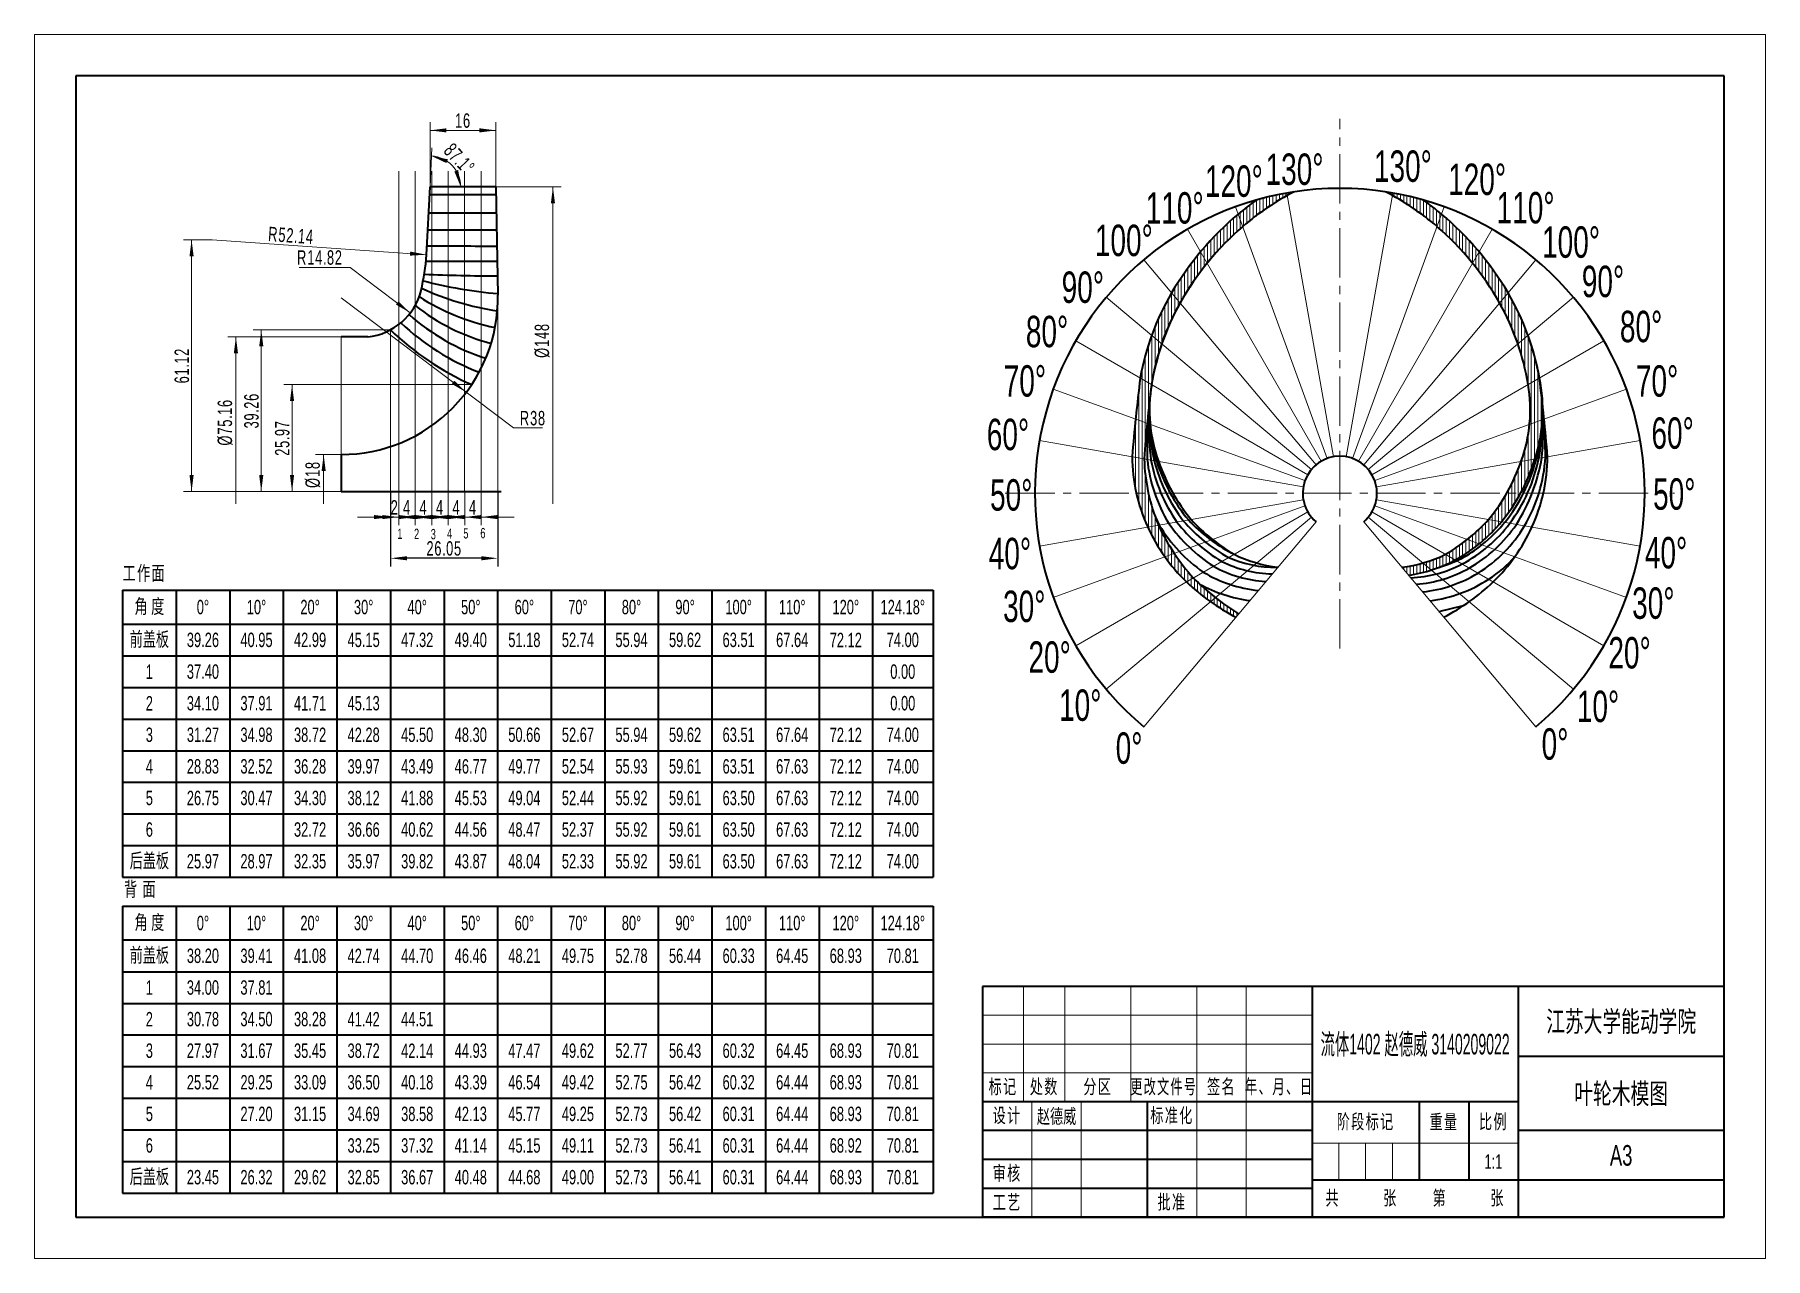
# Model space of a CAD drawing. Header units: millimetres. Extents: x -210 to 210, y -148 to 148.
import ezdxf
from ezdxf.enums import TextEntityAlignment as Align

# ---------------------------------------------------------------- set-up
doc = ezdxf.new("R2010")
doc.units = ezdxf.units.MM
doc.linetypes.add('点画线', pattern=[18, 12, -2, 2, -2])
doc.layers.get('0').update_dxf_attribs({"lineweight": 35})
for name, color, linetype, lineweight in [('中心线层', 1, '点画线', 18), ('尺寸线层', 3, 'Continuous', 18), ('粗实线层', 7, 'Continuous', 35), ('细实线层', 7, 'Continuous', 18)]:
    doc.layers.add(name, color=color, linetype=linetype, lineweight=lineweight)
doc.styles.add('标准', font='FSGB2312.ttf', dxfattribs={"width": 0.667})
doc.dimstyles.new('标准', dxfattribs={"dimtxt": 3.5, "dimasz": 4, "dimexe": 2, "dimexo": 0, "dimtad": 1, "dimdsep": 46, "dimtxsty": '标准', "dimblk": '_CAXARROW', "dimcen": 0, "dimdle": 8, "dimazin": 2, "dimtfac": 0.707107, "dimtdec": 3, "dimtmove": 2, "dimatfit": 3, "dimfxl": 1, "dimfrac": 2, "dimtolj": 1, "dimarcsym": 1})
pattern_1 = [(90, (0, 0), (-0.79375, 2e-16), [])]

msp = doc.modelspace()

# ---------------------------------------------------------------- texts
at = {"layer": '尺寸线层', "style": '标准', "width": 0.667}
for s, p in [('130%%D', (88.708, 112.024)), ('130%%D', (115.002, 112.762)), ('120%%D', (73.983, 109.13)), ('120%%D', (133.016, 109.57)), ('110%%D', (59.632, 102.633)), ('110%%D', (144.777, 102.681)), ('100%%D', (47.285, 94.749)), ('100%%D', (155.809, 94.342)), ('90%%D', (165.454, 84.795)), ('90%%D', (39.229, 83.389)), ('80%%D', (30.54, 72.632)), ('80%%D', (174.694, 73.856)), ('70%%D', (25.169, 60.64)), ('70%%D', (178.572, 60.626)), ('60%%D', (21.061, 47.656)), ('60%%D', (182.349, 47.989)), ('50%%D', (21.85, 32.982)), ('50%%D', (182.746, 33.197)), ('40%%D', (21.536, 18.751)), ('40%%D', (180.753, 18.949)), ('30%%D', (25.011, 5.935)), ('30%%D', (177.67, 6.717)), ('20%%D', (31.172, -6.372)), ('20%%D', (171.899, -5.333)), ('10%%D', (38.596, -18.048)), ('10%%D', (164.246, -18.338)), ('0%%D', (52.339, -28.462)), ('0%%D', (155.699, -27.471))]:
    msp.add_text(s, height=7.6221, dxfattribs=at).set_placement(p)
at = {"layer": '尺寸线层', "char_height": 2.5, "width": 2.17388, "attachment_point": 1, "line_spacing_factor": 1.15057, "style": '标准'}
for s, insert in [('\\T1.1;1', (-121.985, 28.602)), ('\\T1.1;2', (-117.92, 28.57)), ('\\T1.1;3', (-113.878, 28.526)), ('\\T1.1;4', (-109.925, 28.637)), ('\\T1.1;5', (-105.971, 28.704)), ('\\T1.1;6', (-101.84, 28.77))]:
    msp.add_mtext(s, dxfattribs=dict(at, insert=insert))
at = {"layer": '细实线层', "char_height": 3.5, "width": 11.92578, "attachment_point": 1, "line_spacing_factor": 1.15057, "style": '标准'}
for s, insert in [('\\T1.1;工作面', (-188.654, 19.565)), ('\\T1.1;背 面', (-188.29, -57.118))]:
    msp.add_mtext(s, dxfattribs=dict(at, insert=insert))

# ---------------------------------------------------------------- blocks, each defined once
blk = doc.blocks.new('$CAXA_FRAME_13B17AC1$')
at = {"layer": '粗实线层'}
for p, q in [((-200, 138.5), (-200, -138.5)), ((200, 138.5), (-200, 138.5)), ((200, -138.5), (200, 138.5)), ((-200, -138.5), (200, -138.5))]:
    blk.add_line(p, q, dxfattribs=at)
at = {"layer": '细实线层'}
for p, q in [((210, 148.5), (-210, 148.5)), ((-210, 148.5), (-210, -148.5)), ((210, -148.5), (210, 148.5)), ((-210, -148.5), (210, -148.5))]:
    blk.add_line(p, q, dxfattribs=at)
blk = doc.blocks.new('$CAXA_TITLE_151E506F$')
at = {"layer": '粗实线层'}
for p, q in [((0, 56), (-180, 56)), ((-180, 56), (-180, 0)), ((-100, 56), (-100, 0)), ((-50, 56), (-50, 0)), ((0, 0), (0, 56)), ((0, 39), (-50, 39)), ((-50, 28), (-180, 28)), ((-140, 28), (-140, 0)), ((-74, 28), (-74, 9)), ((-62, 28), (-62, 9)), ((-100, 21), (-180, 21)), ((0, 21), (-50, 21)), ((-100, 14), (-180, 14)), ((0, 9), (-100, 9)), ((-100, 7), (-180, 7)), ((0, 0), (-180, 0))]:
    blk.add_line(p, q, dxfattribs=at)
at = {"layer": '细实线层'}
for p, q in [((-170, 56), (-170, 28)), ((-160, 56), (-160, 28)), ((-144, 56), (-144, 28)), ((-128, 56), (-128, 0)), ((-116, 56), (-116, 0)), ((-100, 49), (-180, 49)), ((-100, 42), (-180, 42)), ((-100, 35), (-180, 35)), ((-168, 28), (-168, 0)), ((-156, 28), (-156, 0)), ((-50, 18), (-100, 18)), ((-93.5, 18), (-93.5, 9)), ((-87, 18), (-87, 9)), ((-80.5, 18), (-80.5, 9))]:
    blk.add_line(p, q, dxfattribs=at)
at = {"layer": '尺寸线层', "char_height": 3.5, "attachment_point": 5, "line_spacing_factor": 1.369753, "style": '标准'}
for s, insert, width in [('\\T1.1;标记', (-175, 31.5), 18), ('\\T1.1;处数', (-165, 31.5), 18), ('\\T1.1;分区', (-152, 31.5), 30), ('\\T1.1;{\\W0.618357;更改文件号}', (-136, 31.5), 30), ('\\T1.1;签名', (-122, 31.5), 22), ('\\T1.1;{\\W0.634692;年、月、日}', (-108, 31.5), 30), ('\\T1.1;设计', (-174, 24.5), 22), ('\\T1.1;标准化', (-134, 24.5), 22), ('\\T1.1;阶段标记', (-87, 23), 50), ('\\T1.1;重量', (-68, 23), 22), ('\\T1.1;比例', (-56, 23), 22), ('\\T1.1;审核', (-174, 10.5), 22), ('\\T1.1;工艺', (-174, 3.5), 22), ('\\T1.1;批准', (-134, 3.5), 22), ('\\T1.1;共', (-95, 4.5), 8), ('\\T1.1;张', (-81, 4.5), 8), ('\\T1.1;第', (-69, 4.5), 8), ('\\T1.1;张', (-55, 4.5), 8)]:
    blk.add_mtext(s, dxfattribs=dict(at, insert=insert, width=width))
at = {"layer": '尺寸线层', "style": '标准'}
for tag, height, width, p in [('标记C', 3.54, 0.667, (-175, 52.5)), ('处数C', 3.54, 0.667, (-165, 52.5)), ('分区C', 3.54, 0.667, (-152, 52.5)), ('更改文件号C', 3.54, 0.512156, (-136, 52.5)), ('更改签名C', 3.54, 0.459969, (-122, 52.5)), ('更改日期C', 3.54, 0.62723, (-108, 52.5)), ('单位名称', 5.05, 0.667, (-25, 47.5)), ('标记B', 3.54, 0.667, (-175, 45.5)), ('处数B', 3.54, 0.667, (-165, 45.5)), ('分区B', 3.54, 0.667, (-152, 45.5)), ('更改文件号B', 3.54, 0.512156, (-136, 45.5)), ('更改签名B', 3.54, 0.459969, (-122, 45.5)), ('更改日期B', 3.54, 0.62723, (-108, 45.5)), ('材料名称', 5.05, 0.667, (-75, 42)), ('标记A', 3.54, 0.667, (-175, 38.5)), ('处数A', 3.54, 0.667, (-165, 38.5)), ('分区A', 3.54, 0.667, (-152, 38.5)), ('更改文件号A', 3.54, 0.512156, (-136, 38.5)), ('更改签名A', 3.54, 0.459969, (-122, 38.5)), ('更改日期A', 3.54, 0.62723, (-108, 38.5)), ('图纸名称', 5.05, 0.667, (-25, 30)), ('设计', 3.54, 0.667, (-162, 24.5)), ('设计日期', 3.54, 0.667, (-148, 24.5)), ('标准化', 3.54, 0.667, (-122, 24.5)), ('标准化日期', 3.54, 0.569556, (-108, 24.5)), ('图纸编号', 5.05, 0.667, (-25, 15)), ('审核', 3.54, 0.667, (-162, 10.5)), ('审核日期', 3.54, 0.667, (-148, 10.5)), ('阶段标记S', 3.54, 0.229984, (-96.75, 13.5)), ('阶段标记A', 3.54, 0.229984, (-90.25, 13.5)), ('阶段标记B', 3.54, 0.229984, (-83.75, 13.5)), ('阶段标记C', 3.54, 0.229984, (-77.25, 13.5)), ('重量', 3.54, 0.667, (-68, 13.5)), ('图纸比例', 3.54, 0.524733, (-56, 13.5)), ('工艺', 3.54, 0.667, (-162, 3.5)), ('工艺日期', 3.54, 0.667, (-148, 3.5)), ('批准', 3.54, 0.667, (-122, 3.5)), ('批准日期', 3.54, 0.667, (-108, 3.5)), ('页数', 3.54, 0.667, (-88, 4.5)), ('页码', 3.54, 0.667, (-62, 4.5)), ('投影符号', 3.54, 0.667, (-25, 4.5))]:
    blk.add_attdef(tag, text='', height=height, dxfattribs=dict(at, width=width)).set_placement(p, align=Align.MIDDLE_CENTER)
blk = doc.blocks.new('*T3')
at = {"layer": '细实线层', "color": 0, "linetype": 'ByBlock', "lineweight": -2}
for p, q in [((0, 0), (196.67, 0)), ((0, 0), (0, -69.66)), ((13, 0), (13, -69.66)), ((26, 0), (26, -69.66)), ((39, 0), (39, -69.66)), ((52, 0), (52, -69.66)), ((65, 0), (65, -69.66)), ((78, 0), (78, -69.66)), ((91, 0), (91, -69.66)), ((104, 0), (104, -69.66)), ((117, 0), (117, -69.66)), ((130, 0), (130, -69.66)), ((143, 0), (143, -69.66)), ((156, 0), (156, -69.66)), ((169, 0), (169, -69.66)), ((182, 0), (182, -69.66)), ((196.67, 0), (196.67, -69.66)), ((0, -8.19), (196.67, -8.19)), ((0, -15.93), (196.67, -15.93)), ((0, -23.59), (196.67, -23.59)), ((0, -31.26), (196.67, -31.26)), ((0, -38.93), (196.67, -38.93)), ((0, -46.59), (196.67, -46.59)), ((0, -54.26), (196.67, -54.26)), ((0, -61.93), (196.67, -61.93)), ((0, -69.66), (196.67, -69.66))]:
    blk.add_line(p, q, dxfattribs=at)
at = {"layer": '细实线层', "color": 0, "char_height": 3.5, "attachment_point": 5, "style": '标准'}
for s, insert, width in [('角 度', (6.5, -4.1), 10), ('0%%D', (19.5, -4.1), 10), ('10%%D', (32.5, -4.1), 10), ('20%%D', (45.5, -4.1), 10), ('30%%D', (58.5, -4.1), 10), ('40%%D', (71.5, -4.1), 10), ('50%%D', (84.5, -4.1), 10), ('60%%D', (97.5, -4.1), 10), ('70%%D', (110.5, -4.1), 10), ('80%%D', (123.5, -4.1), 10), ('90%%D', (136.5, -4.1), 10), ('100%%D', (149.5, -4.1), 10), ('110%%D', (162.5, -4.1), 10), ('120%%D', (175.5, -4.1), 10), ('124.18%%D', (189.33, -4.1), 11.6684), ('前盖板', (6.5, -12.06), 10), ('39.26', (19.5, -12.06), 10), ('40.95', (32.5, -12.06), 10), ('42.99', (45.5, -12.06), 10), ('45.15', (58.5, -12.06), 10), ('47.32', (71.5, -12.06), 10), ('49.40', (84.5, -12.06), 10), ('51.18', (97.5, -12.06), 10), ('52.74', (110.5, -12.06), 10), ('55.94', (123.5, -12.06), 10), ('59.62', (136.5, -12.06), 10), ('63.51', (149.5, -12.06), 10), ('67.64', (162.5, -12.06), 10), ('72.12', (175.5, -12.06), 10), ('74.00', (189.33, -12.06), 11.6684), ('1', (6.5, -19.76), 10), ('37.40', (19.5, -19.76), 10), ('0.00', (189.33, -19.76), 11.6684), ('2', (6.5, -27.43), 10), ('34.10', (19.5, -27.43), 10), ('37.91', (32.5, -27.43), 10), ('41.71', (45.5, -27.43), 10), ('45.13', (58.5, -27.43), 10), ('0.00', (189.33, -27.43), 11.6684), ('3', (6.5, -35.09), 10), ('31.27', (19.5, -35.09), 10), ('34.98', (32.5, -35.09), 10), ('38.72', (45.5, -35.09), 10), ('42.28', (58.5, -35.09), 10), ('45.50', (71.5, -35.09), 10), ('48.30', (84.5, -35.09), 10), ('50.66', (97.5, -35.09), 10), ('52.67', (110.5, -35.09), 10), ('55.94', (123.5, -35.09), 10), ('59.62', (136.5, -35.09), 10), ('63.51', (149.5, -35.09), 10), ('67.64', (162.5, -35.09), 10), ('72.12', (175.5, -35.09), 10), ('74.00', (189.33, -35.09), 11.6684), ('4', (6.5, -42.76), 10), ('28.83', (19.5, -42.76), 10), ('32.52', (32.5, -42.76), 10), ('36.28', (45.5, -42.76), 10), ('39.97', (58.5, -42.76), 10), ('43.49', (71.5, -42.76), 10), ('46.77', (84.5, -42.76), 10), ('49.77', (97.5, -42.76), 10), ('52.54', (110.5, -42.76), 10), ('55.93', (123.5, -42.76), 10), ('59.61', (136.5, -42.76), 10), ('63.51', (149.5, -42.76), 10), ('67.63', (162.5, -42.76), 10), ('72.12', (175.5, -42.76), 10), ('74.00', (189.33, -42.76), 11.6684), ('5', (6.5, -50.43), 10), ('26.75', (19.5, -50.43), 10), ('30.47', (32.5, -50.43), 10), ('34.30', (45.5, -50.43), 10), ('38.12', (58.5, -50.43), 10), ('41.88', (71.5, -50.43), 10), ('45.53', (84.5, -50.43), 10), ('49.04', (97.5, -50.43), 10), ('52.44', (110.5, -50.43), 10), ('55.92', (123.5, -50.43), 10), ('59.61', (136.5, -50.43), 10), ('63.50', (149.5, -50.43), 10), ('67.63', (162.5, -50.43), 10), ('72.12', (175.5, -50.43), 10), ('74.00', (189.33, -50.43), 11.6684), ('6', (6.5, -58.09), 10), ('32.72', (45.5, -58.09), 10), ('36.66', (58.5, -58.09), 10), ('40.62', (71.5, -58.09), 10), ('44.56', (84.5, -58.09), 10), ('48.47', (97.5, -58.09), 10), ('52.37', (110.5, -58.09), 10), ('55.92', (123.5, -58.09), 10), ('59.61', (136.5, -58.09), 10), ('63.50', (149.5, -58.09), 10), ('67.63', (162.5, -58.09), 10), ('72.12', (175.5, -58.09), 10), ('74.00', (189.33, -58.09), 11.6684), ('后盖板', (6.5, -65.79), 10), ('25.97', (19.5, -65.79), 10), ('28.97', (32.5, -65.79), 10), ('32.35', (45.5, -65.79), 10), ('35.97', (58.5, -65.79), 10), ('39.82', (71.5, -65.79), 10), ('43.87', (84.5, -65.79), 10), ('48.04', (97.5, -65.79), 10), ('52.33', (110.5, -65.79), 10), ('55.92', (123.5, -65.79), 10), ('59.61', (136.5, -65.79), 10), ('63.50', (149.5, -65.79), 10), ('67.63', (162.5, -65.79), 10), ('72.12', (175.5, -65.79), 10), ('74.00', (189.33, -65.79), 11.6684)]:
    blk.add_mtext(s, dxfattribs=dict(at, insert=insert, width=width))
blk = doc.blocks.new('*X4')
at = {"layer": '尺寸线层', "linetype": 'Continuous'}
blk.add_hatch(color=0, dxfattribs=at).paths.add_polyline_path([(-84.22, 111.59), (-83.72, 107.59), (-84.72, 107.59)], flags=0)
blk.add_hatch(color=0, dxfattribs=at).paths.add_polyline_path([(-84.22, 111.59), (-83.72, 107.59), (-84.72, 107.59)], flags=0)
blk.add_hatch(color=0, dxfattribs=at).paths.add_polyline_path([(-84.22, 111.59), (-83.72, 107.59), (-84.72, 107.59)], flags=0)
blk.add_hatch(color=0, dxfattribs=at).paths.add_polyline_path([(-84.22, 111.59), (-83.72, 107.59), (-84.72, 107.59)], flags=0)
at = {"layer": '尺寸线层', "color": 0, "linetype": 'Continuous'}
for p, q in [((-98.05, 111.59), (-82.22, 111.59)), ((-98.05, 111.59), (-82.22, 111.59)), ((-98.05, 111.59), (-82.22, 111.59)), ((-98.05, 111.59), (-82.22, 111.59)), ((-84.22, 111.59), (-84.22, 34.59)), ((-84.22, 111.59), (-84.22, 34.59)), ((-84.22, 111.59), (-84.22, 34.59)), ((-84.22, 111.59), (-84.22, 34.59))]:
    blk.add_line(p, q, dxfattribs=at)
at = {"layer": '尺寸线层', "color": 0, "insert": (-86.84, 74.25), "char_height": 3.5, "width": 15.0518, "attachment_point": 5, "rotation": 90, "line_spacing_factor": 1.15057, "style": '标准'}
blk.add_mtext('\\T1.1;%%C148', dxfattribs=at)
blk.add_mtext('\\T1.1;%%C148', dxfattribs=at)
blk.add_mtext('\\T1.1;%%C148', dxfattribs=at)
blk.add_mtext('\\T1.1;%%C148', dxfattribs=at)
blk = doc.blocks.new('*X5')
at = {"layer": '尺寸线层', "linetype": 'Continuous', "transparency": 16777216}
for points in [[(-114.05, 125.26), (-110.05, 124.76), (-110.05, 125.76)], [(-98.05, 125.26), (-102.05, 124.76), (-102.05, 125.76)]]:
    blk.add_hatch(color=0, dxfattribs=at).paths.add_polyline_path(points, flags=0)
at = {"layer": '尺寸线层', "color": 0, "linetype": 'Continuous', "transparency": 16777216}
for p, q in [((-114.05, 111.59), (-114.05, 127.26)), ((-98.05, 111.59), (-98.05, 127.26)), ((-98.05, 125.26), (-114.05, 125.26))]:
    blk.add_line(p, q, dxfattribs=at)
at = {"layer": '尺寸线层', "color": 0, "transparency": 16777216, "insert": (-106.05, 127.62), "char_height": 3.5, "width": 7, "attachment_point": 5, "line_spacing_factor": 1.15057, "style": '标准'}
blk.add_mtext('\\T1.1;16', dxfattribs=at)
blk = doc.blocks.new('_CAXARROW')
blk.add_hatch(color=0).paths.add_polyline_path([(0, 0), (-1, 0.125), (-1, -0.125)], flags=0)
blk = doc.blocks.new('*X6')
at = {"layer": '尺寸线层', "linetype": 'Continuous', "transparency": 16777216}
for points in [[(-113.68, 119.04), (-110.08, 117.33), (-109.65, 118.22)], [(-106.6, 111.59), (-108.13, 115.27), (-107.21, 115.66)]]:
    blk.add_hatch(color=0, dxfattribs=at).paths.add_polyline_path(points, flags=0)
at = {"layer": '尺寸线层', "color": 0, "linetype": 'Continuous', "transparency": 16777216}
blk.add_line((-114.05, 111.59), (-113.57, 121.04), dxfattribs=at)
for start, end in [(43.5475, 87.095), (0, 43.5475)]:
    blk.add_arc((-114.05, 111.59), 7.46, start, end, dxfattribs=at)
at = {"layer": '尺寸线层', "color": 0, "transparency": 16777216, "insert": (-106.94, 118.35), "char_height": 3.5, "width": 15.9049, "attachment_point": 5, "rotation": 313.5475, "line_spacing_factor": 1.15057, "style": '标准'}
blk.add_mtext('\\T1.1;87.1%%D', dxfattribs=at)
blk = doc.blocks.new('*X7')
at = {"layer": '尺寸线层', "linetype": 'Continuous', "transparency": 16777216}
for points in [[(-147.53, 63.56), (-147.03, 59.56), (-148.03, 59.56)], [(-147.53, 37.59), (-147.03, 41.59), (-148.03, 41.59)]]:
    blk.add_hatch(color=0, dxfattribs=at).paths.add_polyline_path(points, flags=0)
at = {"layer": '尺寸线层', "color": 0, "linetype": 'Continuous', "transparency": 16777216}
for p, q in [((-103.94, 63.56), (-149.53, 63.56)), ((-147.53, 63.56), (-147.53, 37.59)), ((-135.59, 37.59), (-149.53, 37.59))]:
    blk.add_line(p, q, dxfattribs=at)
at = {"layer": '尺寸线层', "color": 0, "transparency": 16777216, "insert": (-149.89, 50.58), "char_height": 3.5, "width": 16.3592, "attachment_point": 5, "rotation": 90, "line_spacing_factor": 1.15057, "style": '标准'}
blk.add_mtext('\\T1.1;25.97', dxfattribs=at)
blk = doc.blocks.new('*X8')
at = {"layer": '尺寸线层', "linetype": 'Continuous'}
blk.add_hatch(color=0, dxfattribs=at).paths.add_polyline_path([(-161.15, 75.17), (-160.65, 71.17), (-161.65, 71.17)], flags=0)
blk.add_hatch(color=0, dxfattribs=at).paths.add_polyline_path([(-161.15, 75.17), (-160.65, 71.17), (-161.65, 71.17)], flags=0)
blk.add_hatch(color=0, dxfattribs=at).paths.add_polyline_path([(-161.15, 75.17), (-160.65, 71.17), (-161.65, 71.17)], flags=0)
blk.add_hatch(color=0, dxfattribs=at).paths.add_polyline_path([(-161.15, 75.17), (-160.65, 71.17), (-161.65, 71.17)], flags=0)
at = {"layer": '尺寸线层', "color": 0, "linetype": 'Continuous'}
for p, q in [((-135.59, 75.17), (-163.15, 75.17)), ((-135.59, 75.17), (-163.15, 75.17)), ((-135.59, 75.17), (-163.15, 75.17)), ((-135.59, 75.17), (-163.15, 75.17)), ((-161.15, 75.17), (-161.15, 34.59)), ((-161.15, 75.17), (-161.15, 34.59)), ((-161.15, 75.17), (-161.15, 34.59)), ((-161.15, 75.17), (-161.15, 34.59))]:
    blk.add_line(p, q, dxfattribs=at)
at = {"layer": '尺寸线层', "color": 0, "insert": (-163.77, 54.39), "char_height": 3.5, "width": 22.1841, "attachment_point": 5, "rotation": 90, "line_spacing_factor": 1.15057, "style": '标准'}
blk.add_mtext('\\T1.1;%%C75.16', dxfattribs=at)
blk.add_mtext('\\T1.1;%%C75.16', dxfattribs=at)
blk.add_mtext('\\T1.1;%%C75.16', dxfattribs=at)
blk.add_mtext('\\T1.1;%%C75.16', dxfattribs=at)
blk = doc.blocks.new('*X9')
at = {"layer": '尺寸线层', "linetype": 'Continuous', "transparency": 16777216}
for points in [[(-155, 76.85), (-154.5, 72.85), (-155.5, 72.85)], [(-155, 37.59), (-154.5, 41.59), (-155.5, 41.59)]]:
    blk.add_hatch(color=0, dxfattribs=at).paths.add_polyline_path(points, flags=0)
at = {"layer": '尺寸线层', "color": 0, "linetype": 'Continuous', "transparency": 16777216}
for p, q in [((-123.64, 76.85), (-157, 76.85)), ((-155, 76.85), (-155, 37.59)), ((-135.59, 37.59), (-157, 37.59))]:
    blk.add_line(p, q, dxfattribs=at)
at = {"layer": '尺寸线层', "color": 0, "transparency": 16777216, "insert": (-157.36, 57.22), "char_height": 3.5, "width": 16.1068, "attachment_point": 5, "rotation": 90, "line_spacing_factor": 1.15057, "style": '标准'}
blk.add_mtext('\\T1.1;39.26', dxfattribs=at)
blk = doc.blocks.new('*X10')
at = {"layer": '尺寸线层', "linetype": 'Continuous'}
blk.add_hatch(color=0, dxfattribs=at).paths.add_polyline_path([(-139.86, 46.59), (-139.36, 42.59), (-140.36, 42.59)], flags=0)
blk.add_hatch(color=0, dxfattribs=at).paths.add_polyline_path([(-139.86, 46.59), (-139.36, 42.59), (-140.36, 42.59)], flags=0)
blk.add_hatch(color=0, dxfattribs=at).paths.add_polyline_path([(-139.86, 46.59), (-139.36, 42.59), (-140.36, 42.59)], flags=0)
blk.add_hatch(color=0, dxfattribs=at).paths.add_polyline_path([(-139.86, 46.59), (-139.36, 42.59), (-140.36, 42.59)], flags=0)
at = {"layer": '尺寸线层', "color": 0, "linetype": 'Continuous'}
for p, q in [((-135.59, 46.59), (-141.86, 46.59)), ((-135.59, 46.59), (-141.86, 46.59)), ((-135.59, 46.59), (-141.86, 46.59)), ((-135.59, 46.59), (-141.86, 46.59)), ((-139.86, 46.59), (-139.86, 34.59)), ((-139.86, 46.59), (-139.86, 34.59)), ((-139.86, 46.59), (-139.86, 34.59)), ((-139.86, 46.59), (-139.86, 34.59))]:
    blk.add_line(p, q, dxfattribs=at)
at = {"layer": '尺寸线层', "color": 0, "insert": (-142.48, 41.72), "char_height": 3.5, "width": 11.4984, "attachment_point": 5, "rotation": 90, "line_spacing_factor": 1.15057, "style": '标准'}
blk.add_mtext('\\T1.1;%%C18', dxfattribs=at)
blk.add_mtext('\\T1.1;%%C18', dxfattribs=at)
blk.add_mtext('\\T1.1;%%C18', dxfattribs=at)
blk.add_mtext('\\T1.1;%%C18', dxfattribs=at)
blk = doc.blocks.new('*X11')
at = {"layer": '尺寸线层', "linetype": 'Continuous', "transparency": 16777216}
blk.add_hatch(color=0, dxfattribs=at).paths.add_polyline_path([(-105.26, 61.7), (-108.75, 63.71), (-108.15, 64.51)], flags=0)
at = {"layer": '尺寸线层', "color": 0, "linetype": 'Continuous', "transparency": 16777216}
for q in [(-135.59, 84.59), (-86.73, 53.04)]:
    blk.add_line((-93.79, 53.04), q, dxfattribs=at)
at = {"layer": '尺寸线层', "color": 0, "linetype": 'Continuous', "transparency": 16777216, "insert": (-89.1, 55.4), "char_height": 3.5, "width": 9.4541, "attachment_point": 5, "line_spacing_factor": 1.15057, "style": '标准'}
blk.add_mtext('\\T1.1;R38', dxfattribs=at)
blk = doc.blocks.new('*X12')
at = {"layer": '尺寸线层', "linetype": 'Continuous', "transparency": 16777216}
blk.add_hatch(color=0, dxfattribs=at).paths.add_polyline_path([(-118.83, 80.96), (-122.32, 82.98), (-121.71, 83.78)], flags=0)
at = {"layer": '尺寸线层', "color": 0, "linetype": 'Continuous', "transparency": 16777216}
for p, q in [((-133.41, 92.02), (-145.81, 92.02)), ((-118.83, 80.96), (-133.41, 92.02))]:
    blk.add_line(p, q, dxfattribs=at)
at = {"layer": '尺寸线层', "color": 0, "linetype": 'Continuous', "transparency": 16777216, "insert": (-140.78, 94.38), "char_height": 3.5, "width": 20.1398, "attachment_point": 5, "line_spacing_factor": 1.15057, "style": '标准'}
blk.add_mtext('\\T1.1;R14.82', dxfattribs=at)
blk = doc.blocks.new('*X13')
at = {"layer": '尺寸线层', "linetype": 'Continuous', "transparency": 16777216}
blk.add_hatch(color=0, dxfattribs=at).paths.add_polyline_path([(-114.89, 95.08), (-118.92, 94.86), (-118.85, 95.85)], flags=0)
at = {"layer": '尺寸线层', "color": 0, "linetype": 'Continuous', "transparency": 16777216}
blk.add_line((-114.89, 95.08), (-166.9, 98.71), dxfattribs=at)
at = {"layer": '尺寸线层', "color": 0, "linetype": 'Continuous', "transparency": 16777216, "insert": (-147.78, 99.74), "char_height": 3.5, "width": 20.1398, "attachment_point": 5, "rotation": 356, "line_spacing_factor": 1.15057, "style": '标准'}
blk.add_mtext('\\T1.1;R52.14', dxfattribs=at)
blk = doc.blocks.new('*X14')
at = {"layer": '尺寸线层', "linetype": 'Continuous', "transparency": 16777216}
for points in [[(-171.91, 98.71), (-171.41, 94.71), (-172.41, 94.71)], [(-171.91, 37.59), (-171.41, 41.59), (-172.41, 41.59)]]:
    blk.add_hatch(color=0, dxfattribs=at).paths.add_polyline_path(points, flags=0)
at = {"layer": '尺寸线层', "color": 0, "linetype": 'Continuous', "transparency": 16777216}
for p, q in [((-166.9, 98.71), (-173.91, 98.71)), ((-171.91, 98.71), (-171.91, 37.59)), ((-135.59, 37.59), (-173.91, 37.59))]:
    blk.add_line(p, q, dxfattribs=at)
at = {"layer": '尺寸线层', "color": 0, "transparency": 16777216, "insert": (-174.26, 68.15), "char_height": 3.5, "width": 16.3087, "attachment_point": 5, "rotation": 90, "line_spacing_factor": 1.15057, "style": '标准'}
blk.add_mtext('\\T1.1;61.12', dxfattribs=at)
blk = doc.blocks.new('*X15')
at = {"layer": '尺寸线层', "linetype": 'Continuous', "transparency": 16777216}
for points in [[(-123.64, 31.41), (-127.64, 31.91), (-127.64, 30.91)], [(-121.64, 31.41), (-117.64, 31.91), (-117.64, 30.91)]]:
    blk.add_hatch(color=0, dxfattribs=at).paths.add_polyline_path(points, flags=0)
at = {"layer": '尺寸线层', "color": 0, "linetype": 'Continuous', "transparency": 16777216}
for p, q in [((-123.64, 37.59), (-123.64, 29.41)), ((-121.64, 37.59), (-121.64, 29.41)), ((-131.64, 31.41), (-113.64, 31.41))]:
    blk.add_line(p, q, dxfattribs=at)
at = {"layer": '尺寸线层', "color": 0, "transparency": 16777216, "insert": (-122.64, 33.77), "char_height": 3.5, "width": 7, "attachment_point": 5, "line_spacing_factor": 1.15057, "style": '标准'}
blk.add_mtext('\\T1.1;2', dxfattribs=at)
blk = doc.blocks.new('*X16')
at = {"layer": '尺寸线层', "linetype": 'Continuous', "transparency": 16777216}
for points in [[(-121.64, 31.41), (-125.64, 30.91), (-125.64, 31.91)], [(-117.64, 31.41), (-113.64, 30.91), (-113.64, 31.91)]]:
    blk.add_hatch(color=0, dxfattribs=at).paths.add_polyline_path(points, flags=0)
at = {"layer": '尺寸线层', "color": 0, "linetype": 'Continuous', "transparency": 16777216}
for p, q in [((-121.64, 37.59), (-121.64, 29.41)), ((-117.64, 37.59), (-117.64, 29.41)), ((-109.64, 31.41), (-129.64, 31.41))]:
    blk.add_line(p, q, dxfattribs=at)
at = {"layer": '尺寸线层', "color": 0, "transparency": 16777216, "insert": (-119.64, 33.77), "char_height": 3.5, "width": 7, "attachment_point": 5, "line_spacing_factor": 1.15057, "style": '标准'}
blk.add_mtext('\\T1.1;4', dxfattribs=at)
blk = doc.blocks.new('*X17')
at = {"layer": '尺寸线层', "linetype": 'Continuous', "transparency": 16777216}
for points in [[(-117.64, 31.41), (-121.64, 31.91), (-121.64, 30.91)], [(-113.64, 31.41), (-109.64, 31.91), (-109.64, 30.91)]]:
    blk.add_hatch(color=0, dxfattribs=at).paths.add_polyline_path(points, flags=0)
at = {"layer": '尺寸线层', "color": 0, "linetype": 'Continuous', "transparency": 16777216}
for p, q in [((-117.64, 37.59), (-117.64, 29.41)), ((-113.64, 37.59), (-113.64, 29.41)), ((-125.64, 31.41), (-105.64, 31.41))]:
    blk.add_line(p, q, dxfattribs=at)
at = {"layer": '尺寸线层', "color": 0, "transparency": 16777216, "insert": (-115.64, 33.77), "char_height": 3.5, "width": 7, "attachment_point": 5, "line_spacing_factor": 1.15057, "style": '标准'}
blk.add_mtext('\\T1.1;4', dxfattribs=at)
blk = doc.blocks.new('*X18')
at = {"layer": '尺寸线层', "linetype": 'Continuous', "transparency": 16777216}
for points in [[(-113.64, 31.41), (-117.64, 31.91), (-117.64, 30.91)], [(-109.64, 31.41), (-105.64, 31.91), (-105.64, 30.91)]]:
    blk.add_hatch(color=0, dxfattribs=at).paths.add_polyline_path(points, flags=0)
at = {"layer": '尺寸线层', "color": 0, "linetype": 'Continuous', "transparency": 16777216}
for p, q in [((-113.64, 37.59), (-113.64, 29.41)), ((-109.64, 37.59), (-109.64, 29.41)), ((-121.64, 31.41), (-101.64, 31.41))]:
    blk.add_line(p, q, dxfattribs=at)
at = {"layer": '尺寸线层', "color": 0, "transparency": 16777216, "insert": (-111.64, 33.77), "char_height": 3.5, "width": 7, "attachment_point": 5, "line_spacing_factor": 1.15057, "style": '标准'}
blk.add_mtext('\\T1.1;4', dxfattribs=at)
blk = doc.blocks.new('*X19')
at = {"layer": '尺寸线层', "linetype": 'Continuous', "transparency": 16777216}
for points in [[(-109.64, 31.41), (-113.64, 31.91), (-113.64, 30.91)], [(-105.64, 31.41), (-101.64, 31.91), (-101.64, 30.91)]]:
    blk.add_hatch(color=0, dxfattribs=at).paths.add_polyline_path(points, flags=0)
at = {"layer": '尺寸线层', "color": 0, "linetype": 'Continuous', "transparency": 16777216}
for p, q in [((-109.64, 37.59), (-109.64, 29.41)), ((-105.64, 37.59), (-105.64, 29.41)), ((-117.64, 31.41), (-97.64, 31.41))]:
    blk.add_line(p, q, dxfattribs=at)
at = {"layer": '尺寸线层', "color": 0, "transparency": 16777216, "insert": (-107.64, 33.77), "char_height": 3.5, "width": 7, "attachment_point": 5, "line_spacing_factor": 1.15057, "style": '标准'}
blk.add_mtext('\\T1.1;4', dxfattribs=at)
blk = doc.blocks.new('*X20')
at = {"layer": '尺寸线层', "linetype": 'Continuous', "transparency": 16777216}
for points in [[(-105.64, 31.41), (-109.64, 31.91), (-109.64, 30.91)], [(-101.64, 31.41), (-97.64, 31.91), (-97.64, 30.91)]]:
    blk.add_hatch(color=0, dxfattribs=at).paths.add_polyline_path(points, flags=0)
at = {"layer": '尺寸线层', "color": 0, "linetype": 'Continuous', "transparency": 16777216}
for p, q in [((-105.64, 37.59), (-105.64, 29.41)), ((-101.64, 37.59), (-101.64, 29.41)), ((-113.64, 31.41), (-93.64, 31.41))]:
    blk.add_line(p, q, dxfattribs=at)
at = {"layer": '尺寸线层', "color": 0, "transparency": 16777216, "insert": (-103.64, 33.77), "char_height": 3.5, "width": 7, "attachment_point": 5, "line_spacing_factor": 1.15057, "style": '标准'}
blk.add_mtext('\\T1.1;4', dxfattribs=at)
blk = doc.blocks.new('*T21')
at = {"layer": '细实线层', "color": 0, "linetype": 'ByBlock', "lineweight": -2}
for p, q in [((0, 0), (196.67, 0)), ((0, 0), (0, -69.66)), ((13, 0), (13, -69.66)), ((26, 0), (26, -69.66)), ((39, 0), (39, -69.66)), ((52, 0), (52, -69.66)), ((65, 0), (65, -69.66)), ((78, 0), (78, -69.66)), ((91, 0), (91, -69.66)), ((104, 0), (104, -69.66)), ((117, 0), (117, -69.66)), ((130, 0), (130, -69.66)), ((143, 0), (143, -69.66)), ((156, 0), (156, -69.66)), ((169, 0), (169, -69.66)), ((182, 0), (182, -69.66)), ((196.67, 0), (196.67, -69.66)), ((0, -8.19), (196.67, -8.19)), ((0, -15.93), (196.67, -15.93)), ((0, -23.59), (196.67, -23.59)), ((0, -31.26), (196.67, -31.26)), ((0, -38.93), (196.67, -38.93)), ((0, -46.59), (196.67, -46.59)), ((0, -54.26), (196.67, -54.26)), ((0, -61.93), (196.67, -61.93)), ((0, -69.66), (196.67, -69.66))]:
    blk.add_line(p, q, dxfattribs=at)
at = {"layer": '细实线层', "color": 0, "char_height": 3.5, "attachment_point": 5, "style": '标准'}
for s, insert, width in [('角 度', (6.5, -4.1), 10), ('0%%D', (19.5, -4.1), 10), ('10%%D', (32.5, -4.1), 10), ('20%%D', (45.5, -4.1), 10), ('30%%D', (58.5, -4.1), 10), ('40%%D', (71.5, -4.1), 10), ('50%%D', (84.5, -4.1), 10), ('60%%D', (97.5, -4.1), 10), ('70%%D', (110.5, -4.1), 10), ('80%%D', (123.5, -4.1), 10), ('90%%D', (136.5, -4.1), 10), ('100%%D', (149.5, -4.1), 10), ('110%%D', (162.5, -4.1), 10), ('120%%D', (175.5, -4.1), 10), ('124.18%%D', (189.33, -4.1), 11.6684), ('前盖板', (6.5, -12.06), 10), ('38.20', (19.5, -12.06), 10), ('39.41', (32.5, -12.06), 10), ('41.08', (45.5, -12.06), 10), ('42.74', (58.5, -12.06), 10), ('44.70', (71.5, -12.06), 10), ('46.46', (84.5, -12.06), 10), ('48.21', (97.5, -12.06), 10), ('49.75', (110.5, -12.06), 10), ('52.78', (123.5, -12.06), 10), ('56.44', (136.5, -12.06), 10), ('60.33', (149.5, -12.06), 10), ('64.45', (162.5, -12.06), 10), ('68.93', (175.5, -12.06), 10), ('70.81', (189.33, -12.06), 11.6684), ('1', (6.5, -19.76), 10), ('34.00', (19.5, -19.76), 10), ('37.81', (32.5, -19.76), 10), ('2', (6.5, -27.43), 10), ('30.78', (19.5, -27.43), 10), ('34.50', (32.5, -27.43), 10), ('38.28', (45.5, -27.43), 10), ('41.42', (58.5, -27.43), 10), ('44.51', (71.5, -27.43), 10), ('3', (6.5, -35.09), 10), ('27.97', (19.5, -35.09), 10), ('31.67', (32.5, -35.09), 10), ('35.45', (45.5, -35.09), 10), ('38.72', (58.5, -35.09), 10), ('42.14', (71.5, -35.09), 10), ('44.93', (84.5, -35.09), 10), ('47.47', (97.5, -35.09), 10), ('49.62', (110.5, -35.09), 10), ('52.77', (123.5, -35.09), 10), ('56.43', (136.5, -35.09), 10), ('60.32', (149.5, -35.09), 10), ('64.45', (162.5, -35.09), 10), ('68.93', (175.5, -35.09), 10), ('70.81', (189.33, -35.09), 11.6684), ('4', (6.5, -42.76), 10), ('25.52', (19.5, -42.76), 10), ('29.25', (32.5, -42.76), 10), ('33.09', (45.5, -42.76), 10), ('36.50', (58.5, -42.76), 10), ('40.18', (71.5, -42.76), 10), ('43.39', (84.5, -42.76), 10), ('46.54', (97.5, -42.76), 10), ('49.42', (110.5, -42.76), 10), ('52.75', (123.5, -42.76), 10), ('56.42', (136.5, -42.76), 10), ('60.32', (149.5, -42.76), 10), ('64.44', (162.5, -42.76), 10), ('68.93', (175.5, -42.76), 10), ('70.81', (189.33, -42.76), 11.6684), ('5', (6.5, -50.43), 10), ('27.20', (32.5, -50.43), 10), ('31.15', (45.5, -50.43), 10), ('34.69', (58.5, -50.43), 10), ('38.58', (71.5, -50.43), 10), ('42.13', (84.5, -50.43), 10), ('45.77', (97.5, -50.43), 10), ('49.25', (110.5, -50.43), 10), ('52.73', (123.5, -50.43), 10), ('56.42', (136.5, -50.43), 10), ('60.31', (149.5, -50.43), 10), ('64.44', (162.5, -50.43), 10), ('68.93', (175.5, -50.43), 10), ('70.81', (189.33, -50.43), 11.6684), ('6', (6.5, -58.09), 10), ('33.25', (58.5, -58.09), 10), ('37.32', (71.5, -58.09), 10), ('41.14', (84.5, -58.09), 10), ('45.15', (97.5, -58.09), 10), ('49.11', (110.5, -58.09), 10), ('52.73', (123.5, -58.09), 10), ('56.41', (136.5, -58.09), 10), ('60.31', (149.5, -58.09), 10), ('64.44', (162.5, -58.09), 10), ('68.92', (175.5, -58.09), 10), ('70.81', (189.33, -58.09), 11.6684), ('后盖板', (6.5, -65.79), 10), ('23.45', (19.5, -65.79), 10), ('26.32', (32.5, -65.79), 10), ('29.62', (45.5, -65.79), 10), ('32.85', (58.5, -65.79), 10), ('36.67', (71.5, -65.79), 10), ('40.48', (84.5, -65.79), 10), ('44.68', (97.5, -65.79), 10), ('49.00', (110.5, -65.79), 10), ('52.73', (123.5, -65.79), 10), ('56.41', (136.5, -65.79), 10), ('60.31', (149.5, -65.79), 10), ('64.44', (162.5, -65.79), 10), ('68.93', (175.5, -65.79), 10), ('70.81', (189.33, -65.79), 11.6684)]:
    blk.add_mtext(s, dxfattribs=dict(at, insert=insert, width=width))
blk = doc.blocks.new('_CAXARROW_0')
blk.add_hatch(color=0).paths.add_polyline_path([(0, 0), (-1, 0.125), (-1, -0.125)], flags=0)
blk = doc.blocks.new('*X22')
at = {"layer": '尺寸线层', "color": 0, "linetype": 'Continuous', "lineweight": -2, "transparency": 16777216}
for p, q in [((-123.64, 37.59), (-123.64, 19.41)), ((-97.59, 37.59), (-97.59, 19.41)), ((-101.59, 21.41), (-119.64, 21.41))]:
    blk.add_line(p, q, dxfattribs=at)
at = {"layer": '尺寸线层', "color": 0, "lineweight": -2, "transparency": 16777216, "xscale": 4, "yscale": 4, "zscale": 4, "rotation": 180}
blk.add_blockref('_CAXARROW_0', (-123.64, 21.41), dxfattribs=at)
at = {"layer": '尺寸线层', "color": 0, "lineweight": -2, "transparency": 16777216, "xscale": 4, "yscale": 4, "zscale": 4}
blk.add_blockref('_CAXARROW_0', (-97.59, 21.41), dxfattribs=at)
at = {"layer": '尺寸线层', "color": 0, "transparency": 16777216, "insert": (-110.62, 23.78), "char_height": 3.5, "width": 16.3339, "attachment_point": 5, "line_spacing_factor": 1.15057, "style": '标准'}
blk.add_mtext('\\T1.1;26.05', dxfattribs=at)

# ---------------------------------------------------------------- dimensions: what is measured, and where the dimension line sits
at = {"layer": '尺寸线层'}
for base, p1, p2, angle, picture, middle in [((-114.053, 125.265), (-98.053, 111.592), (-114.053, 111.592), 180, '*X5', (-106.053, 127.621)), ((-171.905, 37.592), (-166.903, 98.713), (-135.588, 37.592), 90, '*X14', (-174.261, 68.152)), ((-154.999, 37.592), (-123.641, 76.851), (-135.588, 37.592), 90, '*X9', (-157.355, 57.222)), ((-147.532, 37.592), (-103.939, 63.559), (-135.588, 37.592), 90, '*X7', (-149.888, 50.575))]:
    dim = msp.add_linear_dim(base=base, p1=p1, p2=p2, angle=angle, dimstyle='标准', override={"dimsah": 1, "dimtfill": 1, "dimtzin": 8}, dxfattribs=at)
    dim.commit()
    dim.dimension.update_dxf_attribs({"geometry": picture, "text_midpoint": middle, "dimtype": 160})
dim = msp.add_angular_dim_2l(base=(-108.648, 116.73), line1=((-114.891, 95.076), (-114.053, 111.592)), line2=((-98.053, 111.592), (-114.053, 111.592)), dimstyle='标准', override={"dimtad": 1, "dimtih": 0, "dimtoh": 0, "dimsah": 1, "dimtdec": 2, "dimtfill": 1, "dimtzin": 8}, dxfattribs=at)
dim.commit()
dim.dimension.update_dxf_attribs({"geometry": '*X6', "text_midpoint": (-106.94, 118.353)})
for center, mpoint, override, picture, middle in [((-166.903, 98.713), (-114.891, 95.076), {"dimpost": 'R<>', "dimsah": 1, "dimtfill": 1, "dimtzin": 8}, '*X13', (-147.944, 97.387)), ((-130.633, 89.915), (-118.829, 80.96), {"dimtih": 1, "dimtoh": 1, "dimpost": 'R<>', "dimsah": 1, "dimtfill": 1, "dimtzin": 8}, '*X12', (-140.78, 92.003)), ((-135.588, 84.592), (-105.259, 61.697), {"dimtih": 1, "dimtoh": 1, "dimpost": 'R<>', "dimsah": 1, "dimtfill": 1, "dimtzin": 8}, '*X11', (-89.095, 53.023))]:
    dim = msp.add_radius_dim(center=center, mpoint=mpoint, dimstyle='标准', override=override, dxfattribs=at)
    dim.commit()
    dim.dimension.update_dxf_attribs({"geometry": picture, "text_midpoint": middle, "dimtype": 164})
for base, p1, p2, override, picture, middle in [((-121.641, 31.409), (-123.641, 37.592), (-121.641, 37.592), {"dimsah": 1, "dimtfill": 1, "dimtzin": 8}, '*X15', (-122.641, 33.765)), ((-121.641, 31.409), (-117.641, 37.592), (-121.641, 37.592), {"dimsah": 1, "dimtfill": 1, "dimtzin": 8}, '*X16', (-119.641, 33.765)), ((-113.641, 31.409), (-117.641, 37.592), (-113.641, 37.592), {"dimsah": 1, "dimtfill": 1, "dimtzin": 8}, '*X17', (-115.641, 33.765)), ((-123.641, 21.409), (-97.594, 37.592), (-123.641, 37.592), {"dimsah": 1, "dimtzin": 8}, '*X22', (-110.617, 23.784)), ((-109.641, 31.409), (-113.641, 37.592), (-109.641, 37.592), {"dimsah": 1, "dimtfill": 1, "dimtzin": 8}, '*X18', (-111.641, 33.765)), ((-105.641, 31.409), (-109.641, 37.592), (-105.641, 37.592), {"dimsah": 1, "dimtfill": 1, "dimtzin": 8}, '*X19', (-107.641, 33.765)), ((-101.641, 31.409), (-105.641, 37.592), (-101.641, 37.592), {"dimsah": 1, "dimtfill": 1, "dimtzin": 8}, '*X20', (-103.641, 33.765))]:
    dim = msp.add_linear_dim(base=base, p1=p1, p2=p2, dimstyle='标准', override=override, dxfattribs=at)
    dim.commit()
    dim.dimension.update_dxf_attribs({"geometry": picture, "text_midpoint": middle, "dimtype": 160})

# ---------------------------------------------------------------- hatches: boundary and pattern name
at = {"layer": '细实线层'}
h = msp.add_hatch(dxfattribs=at)
h.set_pattern_fill('ANSI31', color=256, style=0, pattern_type=0)
h.set_pattern_definition(pattern_1)
edge = h.paths.add_edge_path(flags=0)
edge.add_line((76.546, 11.852), (75.367, 10.862))
edge.add_arc((105.966, 53.985), 52.877, 234.64177, 242.43935)
edge.add_line((81.5, 7.109), (82.182, 7.921))
edge.add_arc((113.449, 58.754), 59.679, 231.80423, 238.40423, ccw=False)
edge = h.paths.add_edge_path(flags=0)
edge.add_line((71.16, 16.644), (69.506, 15.689))
edge.add_arc((105.966, 53.985), 52.877, 226.40726, 234.64178)
edge.add_line((75.367, 10.862), (76.546, 11.852))
edge.add_arc((113.449, 58.754), 59.679, 224.87821, 231.80423, ccw=False)
edge = h.paths.add_edge_path(flags=0)
edge.add_line((66.574, 22.566), (64.309, 21.742))
edge.add_arc((100.183, 47.284), 44.038, 215.4513, 225.8449)
edge.add_line((69.506, 15.689), (71.16, 16.644))
edge.add_arc((110.286, 51.681), 52.521, 213.66572, 221.84385, ccw=False)
edge = h.paths.add_edge_path(flags=0)
edge.add_line((62.715, 29.422), (60.135, 28.967))
edge.add_arc((100.183, 47.284), 44.038, 204.5787, 215.45131)
edge.add_line((64.309, 21.742), (66.574, 22.566))
edge.add_arc((110.286, 51.681), 52.521, 205.07541, 213.66573, ccw=False)
edge = h.paths.add_edge_path(flags=0)
edge.add_line((60.276, 37.184), (57.336, 37.184))
edge.add_arc((97.215, 46.182), 40.882, 192.71547, 204.90442)
edge.add_line((60.135, 28.967), (62.715, 29.422))
edge.add_arc((104.453, 46.801), 45.211, 192.28187, 202.60692, ccw=False)
edge = h.paths.add_edge_path(flags=0)
edge.add_line((59.259, 45.556), (56.334, 46.071))
edge.add_arc((97.215, 46.182), 40.881, 180.15569, 192.71547)
edge.add_line((57.336, 37.184), (60.276, 37.184))
edge.add_arc((104.453, 46.801), 45.211, 181.57895, 192.28188, ccw=False)
edge = h.paths.add_edge_path(flags=0)
edge.add_line((59.987, 54.199), (57.177, 55.222))
edge.add_arc((538.669, 6.248), 483.976, 174.1922, 175.28013)
edge.add_line((56.334, 46.071), (59.259, 45.556))
edge.add_arc((399.101, 21.291), 340.707, 174.45728, 175.91609, ccw=False)
edge = h.paths.add_edge_path(flags=0)
edge.add_arc((167.86, 48.293), 107.91, 172.17177, 174.50793, ccw=False)
edge.add_arc((399.122, 21.289), 340.729, 172.87108, 172.96991, ccw=False)
edge.add_line((61.027, 63.574), (58.291, 65.154))
edge.add_arc((538.673, 6.247), 483.981, 173.00903, 174.1922)
edge.add_line((57.177, 55.222), (59.987, 54.199))
edge.add_arc((399.098, 21.292), 340.705, 173.70978, 174.45729, ccw=False)
edge = h.paths.add_edge_path(flags=0)
edge.add_line((63.501, 73.463), (61.065, 75.507))
edge.add_arc((119.885, 54.199), 62.561, 160.0869, 169.91502)
edge.add_line((58.291, 65.154), (61.027, 63.574))
edge.add_arc((120.071, 54.061), 59.805, 161.06926, 170.84692, ccw=False)
edge = h.paths.add_edge_path(flags=0)
edge.add_line((67.957, 83.399), (65.913, 85.835))
edge.add_arc((119.885, 54.199), 62.561, 149.62293, 160.08691)
edge.add_line((61.065, 75.507), (63.501, 73.463))
edge.add_arc((120.071, 54.061), 59.805, 150.62175, 161.06925, ccw=False)
edge = h.paths.add_edge_path(flags=0)
edge.add_line((74.511, 92.999), (72.916, 95.762))
edge.add_arc((130.073, 48.002), 74.484, 140.11816, 149.47349)
edge.add_line((65.913, 85.835), (67.957, 83.399))
edge.add_arc((129.991, 48.082), 71.383, 141.00627, 150.34662, ccw=False)
edge = h.paths.add_edge_path(flags=0)
edge.add_line((83.161, 101.957), (82.07, 104.955))
edge.add_arc((130.073, 48.002), 74.484, 130.12646, 140.11817)
edge.add_line((72.916, 95.762), (74.511, 92.999))
edge.add_arc((129.746, 48.319), 71.044, 130.97488, 141.03025, ccw=False)
edge = h.paths.add_edge_path(flags=0)
edge.add_line((93.992, 109.462), (93.886, 110.06))
edge.add_arc((106.736, 37.184), 74, 100, 105.82)
edge.add_arc((125.85, 52.208), 68.549, 124.96848, 129.69264)
edge.add_line((82.07, 104.955), (83.161, 101.957))
edge.add_arc((125.371, 52.611), 64.936, 118.89684, 130.54361, ccw=False)
h = msp.add_hatch(dxfattribs=at)
h.set_pattern_fill('ANSI31', color=256, style=0, pattern_type=0)
h.set_pattern_definition(pattern_1)
edge = h.paths.add_edge_path(flags=0)
edge.add_arc((106.736, 37.184), 74, 74.18, 80)
edge.add_line((119.586, 110.06), (119.481, 109.462))
edge.add_arc((88.102, 52.611), 64.936, 49.45639, 61.10316, ccw=False)
edge.add_line((130.312, 101.957), (131.403, 104.955))
edge.add_arc((87.623, 52.208), 68.549, 50.30736, 55.03152)
edge = h.paths.add_edge_path(flags=0)
edge.add_line((131.403, 104.955), (130.312, 101.957))
edge.add_arc((83.466, 48.142), 71.348, 38.94595, 48.96048, ccw=False)
edge.add_line((138.956, 92.991), (140.556, 95.762))
edge.add_arc((83.399, 48.002), 74.484, 39.88183, 49.87354)
edge = h.paths.add_edge_path(flags=0)
edge.add_line((140.556, 95.762), (138.956, 92.991))
edge.add_arc((83.466, 48.142), 71.348, 29.60017, 38.94597, ccw=False)
edge.add_line((145.503, 83.384), (147.553, 85.828))
edge.add_arc((83.642, 48.244), 74.143, 30.45837, 39.8588)
edge = h.paths.add_edge_path(flags=0)
edge.add_line((147.553, 85.828), (145.503, 83.384))
edge.add_arc((93.689, 54.245), 59.445, 18.84213, 29.35258, ccw=False)
edge.add_line((149.949, 73.444), (152.4, 75.501))
edge.add_arc((93.304, 54.123), 62.844, 19.887, 20.51124)
edge.add_arc((93.869, 54.331), 62.242, 20.51425, 30.40023)
edge = h.paths.add_edge_path(flags=0)
edge.add_line((152.4, 75.501), (149.949, 73.444))
edge.add_arc((93.689, 54.245), 59.445, 9.00451, 18.84213, ccw=False)
edge.add_line((152.402, 63.549), (155.164, 65.144))
edge.add_arc((93.869, 54.331), 62.242, 10.00447, 19.88397)
edge = h.paths.add_edge_path(flags=0)
edge.add_arc((-325.199, 6.247), 483.979, 6.36401, 6.93694)
edge.add_arc((99.048, 55.713), 56.904, 9.08768, 9.53969)
edge.add_line((155.164, 65.144), (152.402, 63.549))
edge.add_arc((116.983, 57.34), 35.959, -5.41999, 9.94378, ccw=False)
edge.add_line((152.781, 53.943), (155.91, 55.082))
edge.add_arc((118.694, 57.382), 37.287, 356.46417, 357.6908)
edge.add_arc((99.048, 55.713), 56.904, 0.16693, 4.21326)
edge = h.paths.add_edge_path(flags=0)
edge.add_line((155.91, 55.082), (152.781, 53.943))
edge.add_arc((116.983, 57.34), 35.959, 339.83342, 354.58001, ccw=False)
edge.add_line((150.738, 44.943), (154.046, 45.526))
edge.add_arc((118.694, 57.381), 37.287, 341.46096, 356.46417)
edge = h.paths.add_edge_path(flags=0)
edge.add_line((154.046, 45.526), (150.738, 44.943))
edge.add_arc((106.869, 60.174), 46.438, 330.32564, 340.85289, ccw=False)
edge.add_line((147.216, 37.184), (150.606, 37.184))
edge.add_arc((112.63, 57.725), 43.175, 331.59103, 343.58765)
edge = h.paths.add_edge_path(flags=0)
edge.add_line((150.606, 37.184), (147.216, 37.184))
edge.add_arc((106.869, 60.174), 46.438, 320.78792, 330.32564, ccw=False)
edge.add_line((142.849, 30.816), (145.951, 30.269))
edge.add_arc((112.63, 57.725), 43.175, 320.5121, 331.59103)
edge = h.paths.add_edge_path(flags=0)
edge.add_line((145.951, 30.269), (142.849, 30.816))
edge.add_arc((109.209, 61.799), 45.734, 308.38217, 317.35517, ccw=False)
edge.add_line((137.605, 25.949), (140.537, 24.882))
edge.add_arc((116.664, 54.287), 37.876, 309.0723, 320.64651)
edge = h.paths.add_edge_path(flags=0)
edge.add_line((140.537, 24.882), (137.605, 25.949))
edge.add_arc((109.209, 61.799), 45.734, 300.45261, 308.38217, ccw=False)
edge.add_line((132.388, 22.374), (134.752, 21.009))
edge.add_arc((116.664, 54.287), 37.876, 298.52682, 309.07229)
edge = h.paths.add_edge_path(flags=0)
edge.add_line((134.752, 21.009), (132.388, 22.374))
edge.add_arc((117.572, 52.751), 33.798, 286.01843, 295.99964, ccw=False)
edge.add_line((126.899, 20.266), (128.929, 18.562))
edge.add_arc((118.277, 52.07), 35.16, 287.63409, 297.94141)
edge = h.paths.add_edge_path(flags=0)
edge.add_arc((117.572, 52.751), 33.798, 277.20247, 286.01843, ccw=False)
edge.add_line((121.81, 19.22), (123.429, 17.29))
edge.add_arc((118.277, 52.07), 35.16, 278.42617, 287.6341)
edge.add_line((128.929, 18.562), (126.899, 20.266))

# ---------------------------------------------------------------- linework, layer by layer
at = {"layer": '中心线层'}
for p, q in [((106.736, -0.486), (106.736, 128.051)), ((25.559, 37.184), (187.914, 37.184))]:
    msp.add_line(p, q, dxfattribs=at)
at = {"layer": '尺寸线层'}
for p, q in [((-121.641, 37.592), (-121.641, 115.34)), ((-117.641, 115.34), (-117.641, 37.592)), ((-113.641, 37.592), (-113.641, 115.34)), ((-109.641, 115.34), (-109.641, 37.592)), ((-105.641, 37.592), (-105.641, 115.34)), ((-101.641, 115.34), (-101.641, 37.592)), ((-97.594, 85.255), (-97.594, 37.592)), ((-123.641, 76.851), (-123.641, 37.592))]:
    msp.add_line(p, q, dxfattribs=at)
at = {"layer": '粗实线层'}
for p, q in [((-98.053, 111.592), (-114.053, 111.592)), ((-98.053, 111.592), (-97.594, 85.255)), ((-129.174, 75.17), (-135.588, 75.17)), ((-135.588, 46.592), (-135.588, 37.592)), ((-135.588, 37.592), (-96.764, 37.592)), ((130.777, 8.534), (136.782, 9.952))]:
    msp.add_line(p, q, dxfattribs=at)
msp.add_lwpolyline([(-129.174, 75.17, 0.3187274), (-116.234, 86.422, 0.0420644), (-114.891, 95.076), (-114.053, 111.592)], format="xyb", dxfattribs=at)
for centre, radius, start, end in [((-101.985, 32016.749), 31907.041, 269.9781582, 270.0071199), ((106.736, 37.184), 74, 310, 230), ((125.371, 52.611), 64.936, 117.23232, 130.54361), ((88.102, 52.611), 64.936, 49.45639, 62.76768), ((-101.48, 10452.037), 10346.816, 269.9285887, 270.0195928), ((125.85, 52.208), 68.549, 124.96849, 129.69264), ((87.623, 52.208), 68.549, 50.30736, 55.03151), ((-100.948, 6994.496), 6893.403, 269.8866547, 270.0255871), ((130.073, 48.002), 74.484, 130.12646, 149.47348), ((129.991, 48.083), 71.383, 130.99886, 150.34662), ((129.746, 48.319), 71.044, 130.97488, 150.41754), ((130.254, 47.903), 71.691, 131.06352, 150.3289), ((130.007, 48.142), 71.348, 131.03953, 150.39982), ((83.466, 48.142), 71.348, 29.60018, 48.96047), ((83.399, 48.002), 74.484, 30.52652, 49.87354), ((83.642, 48.244), 74.143, 30.45837, 49.89657), ((-100.315, 6033.705), 5936.508, 269.8603656, 270.0242545), ((-100.107, 4620.851), 4527.342, 269.811242, 270.029988), ((-88.192, 193.676), 108.454, 255.29584, 265.02333), ((-92.582, 695.562), 605.666, 267.836836, 269.518207), ((-135.588, 84.592), 38, 270, 1), ((-87.437, 130.351), 54.039, 237.23035, 258.43277), ((-88.325, 145.999), 65.22, 244.79461, 261.72004), ((119.885, 54.199), 62.561, 149.62294, 169.91501), ((93.869, 54.331), 62.242, 10.00447, 30.40023), ((93.587, 54.199), 62.561, 10.08499, 30.37706), ((93.304, 54.123), 62.844, 10.10471, 30.3061), ((-84.729, 119.148), 51.679, 228.27109, 252.20211), ((-86.471, 122.284), 50.368, 231.72839, 255.3324), ((120.071, 54.061), 59.805, 150.62174, 170.84692), ((120.07, 54.061), 59.795, 150.62486, 170.85052), ((120.068, 54.118), 59.765, 150.67152, 170.91107), ((119.783, 54.245), 59.445, 150.64742, 170.99549), ((119.228, 54.438), 58.867, 150.54634, 171.09657), ((93.689, 54.245), 59.445, 9.00451, 29.35258), ((-76.018, 126.192), 68.575, 226.01482, 245.97306), ((-80.672, 121.695), 59.163, 226.84123, 248.72737), ((99.048, 55.713), 56.903, 359.37797, 20.34875), ((538.674, 6.247), 483.982, 173.00903, 175.28012), ((399.103, 21.291), 340.71, 172.87107, 175.91608), ((167.859, 48.293), 107.91, 171.86171, 181.52188), ((122.166, 53.91), 61.869, 171.02781, 188.03189), ((107.007, 55.805), 46.585, 170.43068, 193.24445), ((100.138, 56.781), 39.649, 170.17232, 197.24928), ((96.49, 57.34), 35.959, 170.05622, 200.16658), ((116.983, 57.34), 35.959, 339.83342, 9.94378), ((118.694, 57.382), 37.287, 341.46097, 12.01581), ((104.12, 55.771), 51.898, 348.81014, 10.40507), ((82.447, 53.307), 73.684, 354.17311, 9.24823), ((-325.202, 6.247), 483.982, 4.71988, 6.99097), ((1.171, 43.907), 155.47, 0.76451, 7.85496), ((110.795, 57.262), 45.204, 333.63037, 357.25303), ((97.215, 46.182), 40.882, 180.1557, 204.90442), ((104.453, 46.801), 45.211, 181.57895, 202.60692), ((97.213, 49.319), 37.428, 185.96801, 211.31334), ((99.814, 52.618), 39.599, 190.69985, 214.46782), ((101.65, 55.428), 41.292, 194.43869, 217.16146), ((102.557, 57.479), 42.166, 197.18032, 219.42034), ((106.604, 60.174), 46.438, 199.14711, 219.21208), ((106.736, 37.184), 9, 310, 230), ((106.869, 60.174), 46.438, 320.78792, 340.85289), ((112.63, 57.725), 43.175, 320.5121, 343.58765), ((115.975, 53.674), 39.862, 323.40726, 348.46008), ((112.686, 52.995), 43.657, 327.64686, 350.5498), ((119.554, 48.141), 37.136, 329.48179, 356.66566), ((116.257, 46.182), 40.882, 335.09558, 359.8443), ((117.944, 53.733), 37.232, 308.6254, 333.60999), ((85.627, 41.701), 25.814, 203.12686, 208.32032), ((110.286, 51.681), 52.521, 205.07541, 221.84385), ((95.32, 49.097), 37.903, 211.2119, 235.01053), ((97.894, 52.947), 39.99, 215.25011, 236.8664), ((98.42, 54.846), 39.798, 218.25147, 239.26306), ((98.617, 56.292), 39.478, 220.82227, 241.4666), ((98.12, 56.84), 38.403, 222.88929, 242.79708), ((104.264, 61.799), 45.734, 222.64482, 239.54739), ((109.209, 61.799), 45.734, 300.45261, 317.35518), ((116.664, 54.287), 37.876, 298.52681, 320.64651), ((120.544, 50.284), 34.172, 297.72301, 323.40498), ((121.309, 48.64), 34.054, 299.64914, 326.07169), ((100.183, 47.284), 44.038, 204.5787, 225.8449), ((122.799, 46.293), 33.401, 301.53508, 329.38606), ((113.29, 47.284), 44.038, 314.1551, 335.4213), ((90.8, 46.293), 27.041, 245.90265, 271.20892), ((95.9, 52.751), 33.798, 244.00035, 262.79753), ((117.572, 52.751), 33.798, 277.20247, 295.99965), ((118.277, 52.07), 35.16, 278.42618, 297.94141), ((122.405, 47.886), 29.88, 286.17092, 308.94117), ((126.752, 41.367), 29.771, 302.75212, 319.15175), ((90.377, 46.266), 32.84, 239.24659, 264.01192), ((90.696, 46.133), 30.437, 241.20719, 266.34938), ((90.845, 46.212), 28.582, 243.47274, 268.97253), ((122.687, 46.435), 29.769, 272.39402, 297.51722), ((122.826, 46.099), 31.096, 274.5036, 299.53587), ((123.197, 45.803), 32.776, 276.37428, 301.38925), ((105.966, 53.985), 52.877, 226.40726, 242.43936), ((113.449, 58.754), 59.679, 224.87821, 238.40423), ((89.721, 46.272), 35.465, 241.29, 262.15753), ((123.927, 45.595), 34.855, 277.79682, 302.89766), ((107.507, 53.985), 52.877, 297.56064, 313.59274)]:
    msp.add_arc(centre, radius, start, end, dxfattribs=at)
at = {"layer": '细实线层'}
for p, q in [((105.173, 46.047), (93.886, 110.06)), ((108.299, 46.047), (119.586, 110.06)), ((103.658, 45.641), (81.427, 106.721)), ((109.814, 45.641), (132.046, 106.721)), ((102.236, 44.978), (69.736, 101.27)), ((111.236, 44.978), (143.736, 101.27)), ((100.951, 44.078), (59.17, 93.871)), ((112.521, 44.078), (154.303, 93.871)), ((99.842, 42.969), (50.049, 84.75)), ((113.631, 42.969), (163.424, 84.75)), ((-135.588, 75.17), (-135.588, 46.592)), ((98.942, 41.684), (42.65, 74.184)), ((114.531, 41.684), (170.822, 74.184)), ((98.279, 40.262), (37.199, 62.493)), ((115.194, 40.262), (176.274, 62.493)), ((97.873, 38.747), (33.861, 50.034)), ((115.6, 38.747), (179.612, 50.034)), ((97.873, 35.621), (33.861, 24.334)), ((98.279, 34.106), (37.199, 11.875)), ((115.194, 34.106), (176.274, 11.875)), ((115.6, 35.621), (179.612, 24.334)), ((98.942, 32.684), (42.65, 0.184)), ((99.842, 31.399), (50.049, -10.382)), ((100.951, 30.29), (59.17, -19.503)), ((112.521, 30.29), (154.303, -19.503)), ((113.631, 31.399), (163.424, -10.382)), ((114.531, 32.684), (170.822, 0.184))]:
    msp.add_line(p, q, dxfattribs=at)

# ---------------------------------------------------------------- block references
for name, p in [('*T3', (-188.654, 13.647)), ('*T21', (-188.654, -63.023))]:
    msp.add_blockref(name, p)
at = {"layer": '尺寸线层'}
for name in ['*X4', '*X8', '*X10']:
    msp.add_blockref(name, (0, 0), dxfattribs=at)
at = {"layer": '粗实线层'}
msp.add_blockref('$CAXA_FRAME_13B17AC1$', (0, 0), dxfattribs=at)
ref = msp.add_blockref('$CAXA_TITLE_151E506F$', (200, -138.5), dxfattribs=at)
ref.add_attrib('单位名称', '江苏大学能动学院', dxfattribs={"layer": '尺寸线层', "height": 5, "style": '标准', "width": 0.667}).set_placement((175, -91), align=Align.MIDDLE_CENTER)
ref.add_attrib('图纸名称', '叶轮木模图', dxfattribs={"layer": '尺寸线层', "height": 5, "style": '标准', "width": 0.667}).set_placement((175, -108.5), align=Align.MIDDLE_CENTER)
ref.add_attrib('图纸编号', 'A3', dxfattribs={"layer": '尺寸线层', "height": 5, "style": '标准', "width": 0.667}).set_placement((175, -123.5), align=Align.MIDDLE_CENTER)
ref.add_attrib('材料名称', '流体1402 赵德威 3140209022', dxfattribs={"layer": '尺寸线层', "height": 5, "style": '标准', "width": 0.510704}).set_placement((125, -96.5), align=Align.MIDDLE_CENTER)
ref.add_attrib('图纸比例', '1:1', dxfattribs={"layer": '尺寸线层', "height": 3.5, "style": '标准', "width": 0.667}).set_placement((144, -125), align=Align.MIDDLE_CENTER)
ref.add_attrib('设计', '赵德威', dxfattribs={"layer": '尺寸线层', "height": 3.5, "style": '标准', "width": 0.667}).set_placement((38, -114), align=Align.MIDDLE_CENTER)

msp.set_redraw_order([(e.dxf.handle, doc.entitydb.next_handle()) for e in msp.query("TEXT MTEXT ATTDEF DIMENSION ARC_DIMENSION")])  # texts and dimensions are drawn at this point

doc.saveas('drawing.dxf')
